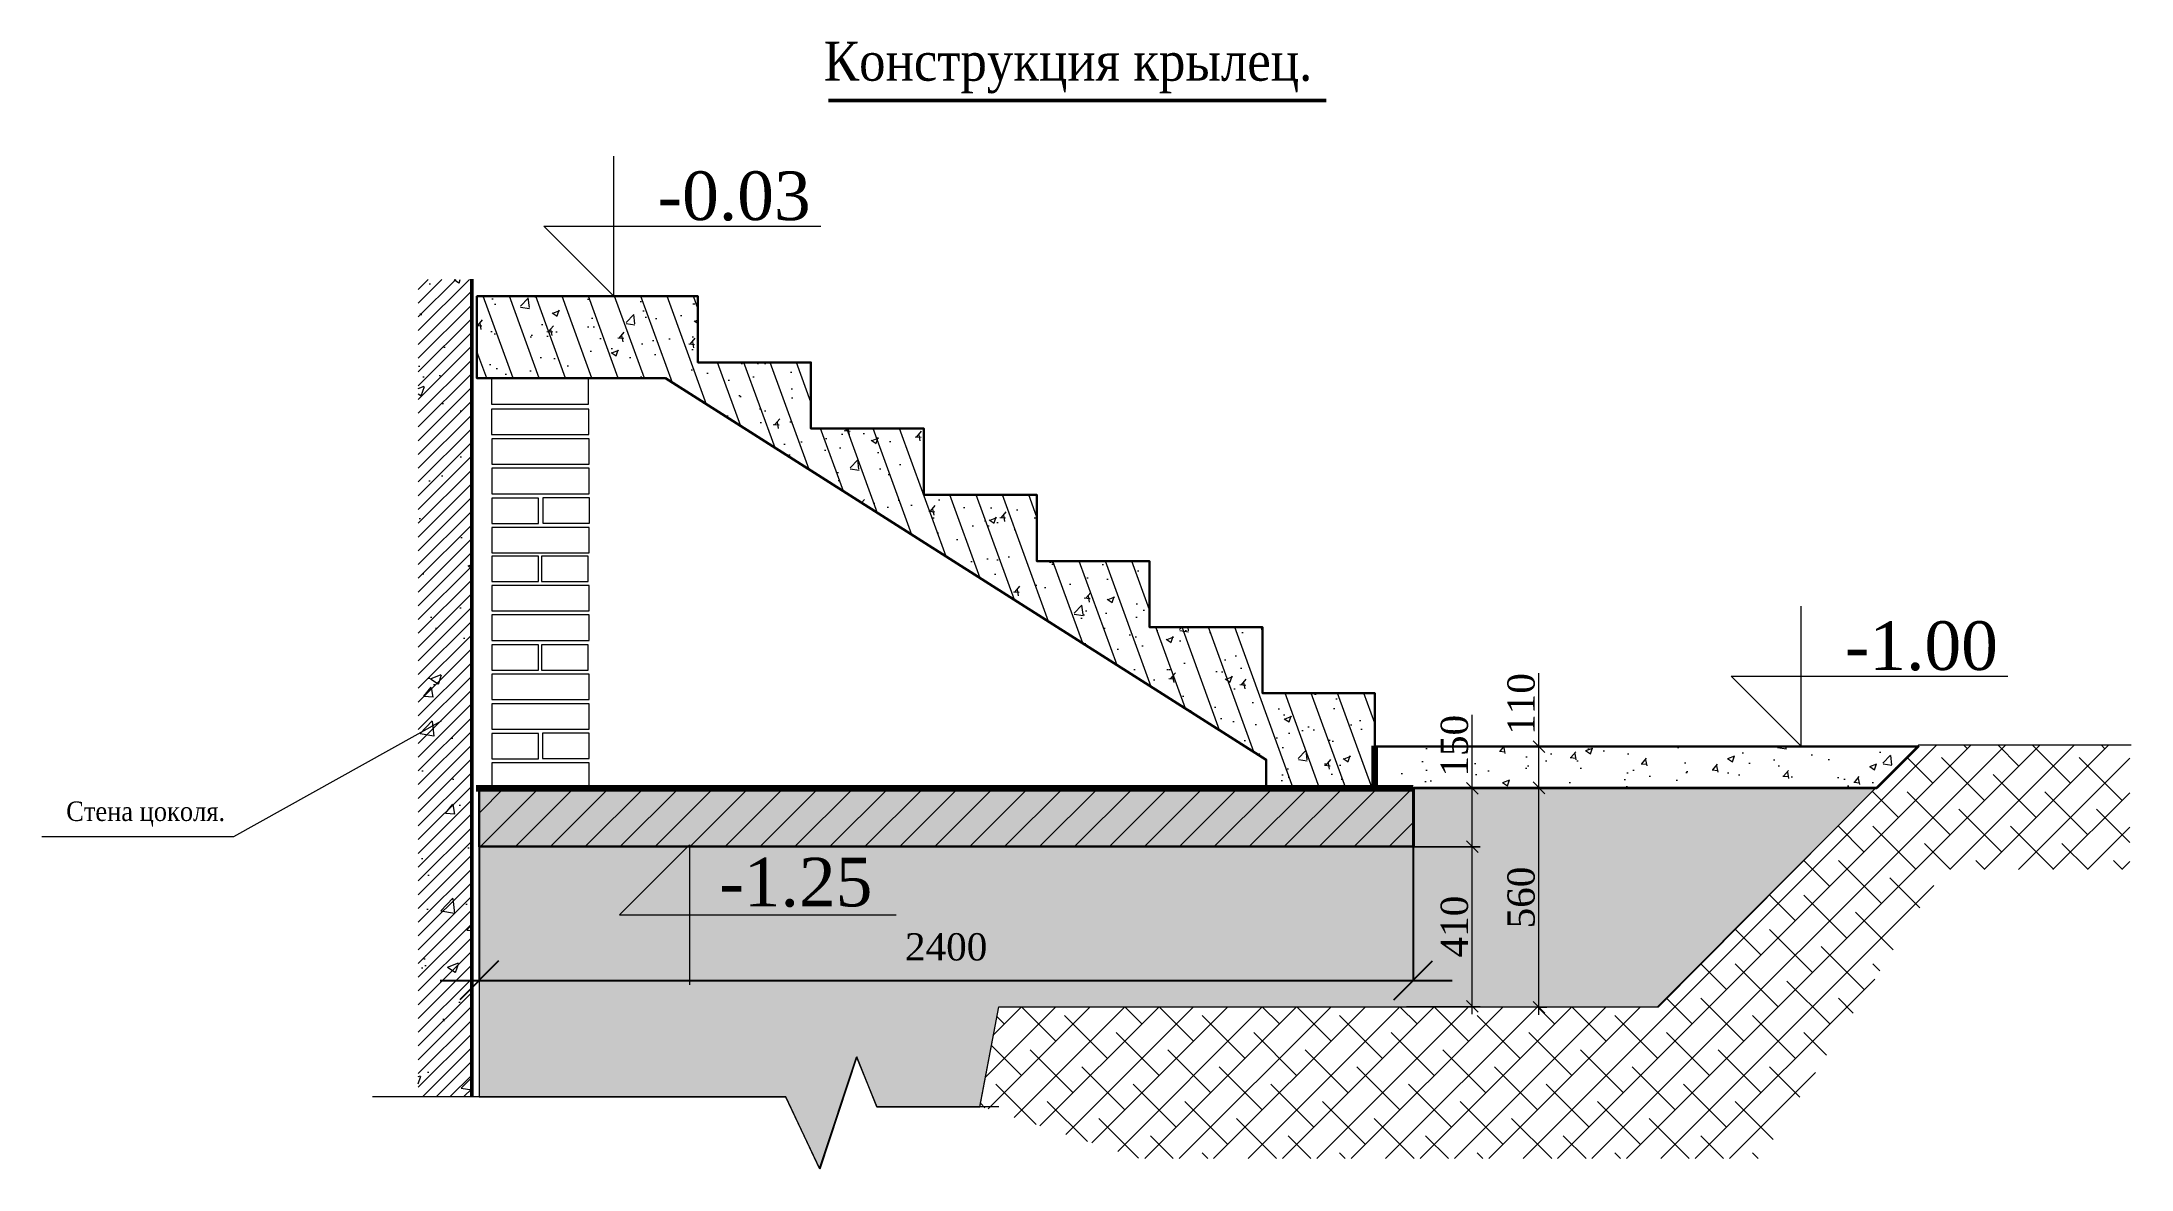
# Model space of a CAD drawing. Extents: x 1526320 to 3332998, y -546296 to 333165.
# Drawn here: x 2230633 to 2236002, y -145597 to -142699 of the extents above; entities that cross this region are included whole.
import ezdxf

# ---------------------------------------------------------------- set-up
doc = ezdxf.new("R2010")
doc.units = 0
doc.header["$LTSCALE"] = 500
doc.header["$MEASUREMENT"] = 0
doc.layers.get('0').update_dxf_attribs({"linetype": 'CONTINUOUS', "lineweight": 0})
doc.layers.add('Для печати', color=250, linetype='CONTINUOUS', lineweight=0)
doc.layers.add('КД. Узлы', color=250, linetype='CONTINUOUS', lineweight=0)
doc.styles.add('DIST', font='TIMES.TTF', dxfattribs={"width": 0.8, "height": 300})
doc.styles.get("Standard").update_dxf_attribs({"font": 'TIMES.TTF', "height": 150})
doc.dimstyles.new('ISO-25', dxfattribs={"dimtxt": 300, "dimasz": 100, "dimexe": 0, "dimexo": 0, "dimgap": 50, "dimtad": 1, "dimdec": 0, "dimrnd": 10, "dimtxsty": 'Standard', "dimblk": 'OBLIQUE', "dimcen": 100, "dimdle": 100, "dimadec": 0, "dimazin": 0, "dimtfac": 1, "dimtdec": 0, "dimtmove": 0, "dimatfit": 3, "dimldrblk": 'OBLIQUE', "dimfxl": 0, "dimarcsym": 0})
doc.dimstyles.new('Для узлов', dxfattribs={"dimtxt": 50, "dimasz": 30, "dimexe": 20, "dimexo": 0, "dimgap": 10, "dimtad": 1, "dimdec": 0, "dimrnd": 10, "dimtxsty": 'Standard', "dimblk": 'OBLIQUE', "dimcen": 30, "dimdle": 20, "dimadec": 0, "dimazin": 2, "dimtfac": 1, "dimtdec": 0, "dimtmove": 0, "dimatfit": 3, "dimldrblk": 'DATUMFILLED', "dimfxl": 0, "dimlwd": 9, "dimlwe": 9, "dimarcsym": 0})

msp = doc.modelspace()

# ---------------------------------------------------------------- texts
at = {"layer": 'Для печати', "color": 250, "linetype": 'Continuous', "lineweight": 15}
for s, p in [('-0.03', (2232215.6, -143157.5)), ('-1.00', (2235266.5, -144313.8)), ('-1.25', (2232374.2, -144921.3))]:
    msp.add_text(s, height=125, dxfattribs=at).set_placement(p)
at = {"layer": 'Для печати', "color": 250, "linetype": 'Continuous', "lineweight": 15, "ltscale": 0.13, "width": 0.9}
msp.add_text('Стена цоколя.', height=50, dxfattribs=at).set_placement((2230695.7, -144701.9))
at = {"layer": 'КД. Узлы', "color": 250, "linetype": 'Continuous', "lineweight": 50, "ltscale": 0.13, "style": 'DIST', "width": 0.9}
msp.add_text('Конструкция крылец.', height=100, dxfattribs=at).set_placement((2232642.6, -142799.3))

# ---------------------------------------------------------------- blocks, each defined once
blk = doc.blocks.new('_Oblique')
at = {"color": 0, "linetype": 'ByBlock', "lineweight": -2}
blk.add_line((-0.5, -0.5), (0.5, 0.5), dxfattribs=at)
blk = doc.blocks.new('*D1579')
at = {"layer": 'Для печати', "color": 0, "linetype": 'Continuous', "lineweight": 9, "ltscale": 0.13}
for p, q in [((2234309, -144618.1), (2234309, -144428.9)), ((2234150, -144618.1), (2234329, -144618.1)), ((2234309, -144787.6), (2234309, -144618.1)), ((2234139.6, -144767.6), (2234329, -144767.6))]:
    blk.add_line(p, q, dxfattribs=at)
at = {"layer": 'Для печати', "color": 0, "linetype": 'Continuous', "lineweight": 9, "ltscale": 0.13, "xscale": 30, "yscale": 30, "zscale": 30}
for p, rotation in [((2234309, -144618.1), 90), ((2234309, -144767.6), 270)]:
    blk.add_blockref('_Oblique', p, dxfattribs=dict(at, rotation=rotation))
at = {"layer": 'Для печати', "color": 0, "linetype": 'Continuous', "lineweight": 5, "ltscale": 0.13, "insert": (2234263.4, -144508.5), "char_height": 70, "attachment_point": 5, "rotation": 90}
blk.add_mtext('150', dxfattribs=at)
blk = doc.blocks.new('_DatumFilled')
at = {"color": 0, "linetype": 'ByBlock', "lineweight": 0}
blk.add_solid([(0, 0.58), (-1, 0), (0, -0.58)], dxfattribs=at)
blk = doc.blocks.new('*D1580')
at = {"layer": 'Для печати', "color": 0, "linetype": 'Continuous', "lineweight": 9, "ltscale": 0.13}
for p, q in [((2234309, -145198.4), (2234309, -144748.3)), ((2234146.9, -144768.3), (2234329, -144768.3)), ((2234139.6, -145178.4), (2234329, -145178.4))]:
    blk.add_line(p, q, dxfattribs=at)
at = {"layer": 'Для печати', "color": 0, "linetype": 'Continuous', "lineweight": 9, "ltscale": 0.13, "xscale": 30, "yscale": 30, "zscale": 30}
for p, rotation in [((2234309, -144768.3), 90), ((2234309, -145178.4), 270)]:
    blk.add_blockref('_Oblique', p, dxfattribs=dict(at, rotation=rotation))
at = {"layer": 'Для печати', "color": 0, "linetype": 'Continuous', "lineweight": 5, "ltscale": 0.13, "insert": (2234263.4, -144973.3), "char_height": 70, "attachment_point": 5, "rotation": 90}
blk.add_mtext('410', dxfattribs=at)
blk = doc.blocks.new('*D1581')
at = {"layer": 'Для печати', "color": 0, "linetype": 'Continuous', "lineweight": 9, "ltscale": 0.13}
for p, q in [((2234480.4, -144510.8), (2234480.4, -144321.6)), ((2234480.4, -144510.8), (2234460.4, -144510.8)), ((2234480.4, -144636.7), (2234480.4, -144510.8)), ((2234480.4, -144616.7), (2234460.4, -144616.7))]:
    blk.add_line(p, q, dxfattribs=at)
at = {"layer": 'Для печати', "color": 0, "linetype": 'Continuous', "lineweight": 9, "ltscale": 0.13, "xscale": 30, "yscale": 30, "zscale": 30}
for p, rotation in [((2234480.4, -144510.8), 90), ((2234480.4, -144616.7), 270)]:
    blk.add_blockref('_Oblique', p, dxfattribs=dict(at, rotation=rotation))
at = {"layer": 'Для печати', "color": 0, "linetype": 'Continuous', "lineweight": 5, "ltscale": 0.13, "insert": (2234434.8, -144401.2), "char_height": 70, "attachment_point": 5, "rotation": 90}
blk.add_mtext('110', dxfattribs=at)
blk = doc.blocks.new('*D1582')
at = {"layer": 'Для печати', "color": 0, "linetype": 'Continuous', "lineweight": 9, "ltscale": 0.13}
for p, q in [((2234480.4, -145200.5), (2234480.4, -144596.7)), ((2234477.3, -144616.7), (2234500.4, -144616.7)), ((2234477.3, -145180.5), (2234500.4, -145180.5))]:
    blk.add_line(p, q, dxfattribs=at)
at = {"layer": 'Для печати', "color": 0, "linetype": 'Continuous', "lineweight": 9, "ltscale": 0.13, "xscale": 30, "yscale": 30, "zscale": 30}
for p, rotation in [((2234480.4, -144616.7), 90), ((2234480.4, -145180.5), 270)]:
    blk.add_blockref('_Oblique', p, dxfattribs=dict(at, rotation=rotation))
at = {"layer": 'Для печати', "color": 0, "linetype": 'Continuous', "lineweight": 5, "ltscale": 0.13, "insert": (2234434.8, -144898.6), "char_height": 70, "attachment_point": 5, "rotation": 90}
blk.add_mtext('560', dxfattribs=at)
blk = doc.blocks.new('*D1583')
at = {"layer": 'Для печати', "color": 0, "linetype": 'Continuous', "lineweight": -2, "ltscale": 0.13}
for p, q in [((2231756.9, -144617.6), (2231756.9, -145111.5)), ((2234157, -144767.9), (2234157, -145111.5)), ((2231656.9, -145111.5), (2234257, -145111.5))]:
    blk.add_line(p, q, dxfattribs=at)
at = {"layer": 'Для печати', "color": 0, "linetype": 'Continuous', "lineweight": -2, "ltscale": 0.13, "xscale": 100, "yscale": 100, "zscale": 100, "rotation": 180}
blk.add_blockref('_Oblique', (2231756.9, -145111.5), dxfattribs=at)
at = {"layer": 'Для печати', "color": 0, "linetype": 'Continuous', "lineweight": -2, "ltscale": 0.13, "xscale": 100, "yscale": 100, "zscale": 100}
blk.add_blockref('_Oblique', (2234157, -145111.5), dxfattribs=at)
at = {"layer": 'Для печати', "color": 0, "linetype": 'Continuous', "lineweight": 5, "ltscale": 0.13, "insert": (2232957, -145025.9), "char_height": 70, "attachment_point": 5}
blk.add_mtext('2400', dxfattribs=at)

# ---------------------------------------------------------------- dimensions: what is measured, and where the dimension line sits
at = {"layer": 'Для печати', "color": 250, "linetype": 'Continuous', "lineweight": 5, "ltscale": 0.13}
for base, p1, p2, angle, picture, middle in [((2234480.4, -144510.8), (2234480.4, -144616.7), (2234480.4, -144510.8), 90, '*D1581', (2234434.8, -144401.2)), ((2234309.0006, -144618.136), (2234139.623, -144767.6444), (2234149.958, -144618.136), 270, '*D1579', (2234263.395, -144508.5145)), ((2234480.4, -144616.7), (2234477.3, -145180.5), (2234477.3, -144616.7), 90, '*D1582', (2234434.8, -144898.6)), ((2234309, -144768.3), (2234139.6, -145178.4), (2234146.9, -144768.3), 270, '*D1580', (2234263.4, -144973.3))]:
    dim = msp.add_linear_dim(base=base, p1=p1, p2=p2, angle=angle, dimstyle='Для узлов', dxfattribs=at)
    dim.commit()
    dim.dimension.update_dxf_attribs({"geometry": picture, "text_midpoint": middle})
at = {"layer": 'Для печати', "color": 250, "linetype": 'Continuous', "lineweight": 5}
dim = msp.add_linear_dim(base=(2234157, -145111.5), p1=(2231756.9, -144617.6), p2=(2234157, -144767.9), dimstyle='ISO-25', dxfattribs=at)
dim.commit()
dim.dimension.update_dxf_attribs({"geometry": '*D1583', "text_midpoint": (2232957, -145025.9)})

# ---------------------------------------------------------------- hatches: boundary and pattern name
at = {"layer": 'Для печати', "linetype": 'Continuous', "lineweight": 0, "ltscale": 0.13}
h = msp.add_hatch(dxfattribs=at)
h.set_pattern_fill('AR-CONC', color=250, scale=40, style=0)
h.set_pattern_definition([(50, (1127986.83, -891486.54), (286.904073, -25.100854), [30, -330]), (355, (1127986.83, -891486.54), (-55.500533, 300.876853), [24, -264]), (100.4514, (1128010.74, -891488.63), (231.40375, 275.775817), [25.496076, -280.456845]), (46.1842, (1127986.83, -891406.54), (426.89642, -66.20761), [45, -495]), (96.6356, (1128022.4, -891412.05), (373.86508, 389.64715), [38.24412, -420.6852]), (351.1842, (1127986.83, -891406.54), (373.86478, 389.64744), [36, -396]), (21, (1128026.83, -891426.54), (238.76282, -161.047556), [30, -330]), (326, (1128026.83, -891426.54), (97.32613, 290.06002), [24, -264]), (71.4514, (1128046.73, -891439.96), (336.08905, 129.0122), [25.496076, -280.456845]), (37.5, (1127986.83, -891486.54), (4.863942, 133.1575415), [0, -260.8, 0, -268, 0, -265]), (7.5, (1127986.83, -891486.54), (105.227815, 157.764685), [0, -152.8, 0, -254.8, 0, -101]), (327.5, (1127897.63, -891486.54), (213.5289745, -9.021949), [0, -100, 0, -312, 0, -414]), (317.5, (1127857.63, -891486.54), (233.274468, 40.041993), [0, -130, 0, -207.2, 0, -294])])
h.paths.add_polyline_path([(2231737.8, -143310), (2231600.3, -143310), (2231600.3, -145410.1), (2231737.8, -145410.1)])
h = msp.add_hatch(dxfattribs=at)
h.set_pattern_fill('ANSI31', color=250, scale=200, style=0)
h.set_pattern_definition([(45, (1127986.832, -891486.536), (-17.67766953, 17.67766953), [])])
h.paths.add_polyline_path([(2231737.8, -143310), (2231600.3, -143310), (2231600.3, -145410.1), (2231737.8, -145410.1)])
at = {"layer": 'Для печати', "linetype": 'Continuous', "lineweight": 0}
h = msp.add_hatch(dxfattribs=at)
h.set_pattern_fill('ANSI31', color=250, scale=20, angle=65, style=0)
h.set_pattern_definition([(110, (878119.75, -36655.15), (-59.6704814, -21.718279), [])])
edge = h.paths.add_edge_path()
edge.add_line((2234058.5, -144617.3), (2234058.8, -144373.4))
edge.add_line((2234058.8, -144373.4), (2233770, -144373.4))
edge.add_line((2233770, -144373.4), (2233770, -144204))
edge.add_line((2233770, -144204), (2233479.7, -144204))
edge.add_line((2233479.7, -144204), (2233479.7, -144034.5))
edge.add_line((2233479.7, -144034.5), (2233190, -144034.5))
edge.add_line((2233190, -144034.5), (2233190, -143863.7))
edge.add_line((2233190, -143863.7), (2232899.7, -143863.7))
edge.add_line((2232899.7, -143863.7), (2232899.7, -143693.6))
edge.add_line((2232899.7, -143693.6), (2232609.4, -143693.6))
edge.add_line((2232609.4, -143693.6), (2232609.4, -143523.4))
edge.add_line((2232609.4, -143523.4), (2232319.2, -143523.4))
edge.add_line((2232319.2, -143523.4), (2232319.2, -143353.4))
edge.add_line((2232319.2, -143353.4), (2231751.3, -143353.4))
edge.add_line((2231751.3, -143353.4), (2231751.3, -143564.2))
edge.add_line((2231751.3, -143564.2), (2232235.5, -143564.2))
edge.add_line((2232235.5, -143564.2), (2233779.4, -144544.5))
edge.add_line((2233779.4, -144544.5), (2233779.4, -144617.5))
edge.add_line((2233779.4, -144617.5), (2234058.5, -144617.5))
h = msp.add_hatch(dxfattribs=at)
h.set_pattern_fill('AR-CONC', color=250, style=0)
h.set_pattern_definition([(50, (878119.75, -36655.15), (182.184669, -15.939086), [19.05, -209.55]), (355, (878119.75, -36655.15), (-35.242826, 191.056643), [15.24, -167.64]), (100.451, (878134.93, -36656.48), (146.942502, 175.116688), [16.19, -178.09]), (46.1842, (878119.75, -36604.35), (271.07904, -42.042328), [28.575, -314.325]), (96.6356, (878142.34, -36607.86), (237.404234, 247.425556), [24.285, -267.135]), (351.184, (878119.75, -36604.35), (237.404606, 247.42512), [22.86, -251.46]), (21, (878145.15, -36617.05), (151.61488, -102.265519), [19.05, -209.55]), (326, (878145.15, -36617.05), (61.802028, 184.187966), [15.24, -167.64]), (71.4514, (878157.79, -36625.57), (213.41649, 81.922858), [16.19, -178.09]), (37.5, (878119.75, -36655.15), (3.0886033, 84.555039), [0, -165.608, 0, -170.18, 0, -168.275]), (7.5, (878119.75, -36655.15), (66.8196625, 100.180575), [0, -97.028, 0, -161.798, 0, -64.135]), (327.5, (878063.11, -36655.15), (135.590595, -5.728744), [0, -63.5, 0, -198.12, 0, -262.89]), (317.5, (878037.71, -36655.15), (148.129181, 25.426491), [0, -82.55, 0, -131.572, 0, -186.69])])
edge = h.paths.add_edge_path()
edge.add_line((2234058.5, -144617.3), (2234058.8, -144373.4))
edge.add_line((2234058.8, -144373.4), (2233770, -144373.4))
edge.add_line((2233770, -144373.4), (2233770, -144204))
edge.add_line((2233770, -144204), (2233479.7, -144204))
edge.add_line((2233479.7, -144204), (2233479.7, -144034.5))
edge.add_line((2233479.7, -144034.5), (2233190, -144034.5))
edge.add_line((2233190, -144034.5), (2233190, -143863.7))
edge.add_line((2233190, -143863.7), (2232899.7, -143863.7))
edge.add_line((2232899.7, -143863.7), (2232899.7, -143693.6))
edge.add_line((2232899.7, -143693.6), (2232609.4, -143693.6))
edge.add_line((2232609.4, -143693.6), (2232609.4, -143523.4))
edge.add_line((2232609.4, -143523.4), (2232319.2, -143523.4))
edge.add_line((2232319.2, -143523.4), (2232319.2, -143353.4))
edge.add_line((2232319.2, -143353.4), (2231751.3, -143353.4))
edge.add_line((2231751.3, -143353.4), (2231751.3, -143564.2))
edge.add_line((2231751.3, -143564.2), (2232235.5, -143564.2))
edge.add_line((2232235.5, -143564.2), (2233779.4, -144544.5))
edge.add_line((2233779.4, -144544.5), (2233779.4, -144617.5))
edge.add_line((2233779.4, -144617.5), (2234058.5, -144617.5))
at = {"layer": 'Для печати', "linetype": 'Continuous', "lineweight": 0, "ltscale": 0.13}
h = msp.add_hatch(dxfattribs=at)
h.set_pattern_fill('ANSI38', color=250, scale=500, style=0)
h.set_pattern_definition([(45, (1127986.83, -891486.536), (-44.1941738, 44.1941738), []), (135, (1127986.83, -891486.536), (-132.5825215, 44.1941738), [156.25, -93.75])])
edge = h.paths.add_edge_path()
edge.add_line((2235998.9, -144508.9), (2235998.9, -144826.9))
edge.add_line((2235998.9, -144826.9), (2235521, -144826.9))
edge.add_line((2235521, -144826.9), (2235051.5, -145569.6))
edge.add_line((2235051.5, -145569.6), (2233454.5, -145569.6))
edge.add_line((2233454.5, -145569.6), (2233044, -145435))
edge.add_line((2233043.2, -145437.1), (2233092.4, -145179.5))
edge.add_line((2233092.4, -145179.5), (2234785.4, -145179.5))
edge.add_line((2234785.4, -145179.5), (2235456.6, -144506.5))
edge.add_line((2235456.6, -144506.5), (2236002.3, -144506.5))
at = {"layer": 'Для печати', "linetype": 'Continuous', "lineweight": 0}
h = msp.add_hatch(dxfattribs=at)
h.set_pattern_fill('AR-CONC', color=250, style=0)
h.set_pattern_definition([(50, (1577868.13, -217727.21), (182.18467, -15.939086), [19.05, -209.55]), (355, (1577868.13, -217727.21), (-35.242826, 191.056643), [15.24, -167.64]), (100.451, (1577883.31, -217728.54), (146.9425, 175.11669), [16.19, -178.09]), (46.1842, (1577868.13, -217676.41), (271.07904, -42.04233), [28.575, -314.325]), (96.6356, (1577890.72, -217679.91), (237.40423, 247.42556), [24.285, -267.135]), (351.184, (1577868.13, -217676.4), (237.4046, 247.42512), [22.86, -251.46]), (21, (1577893.53, -217689.11), (151.61488, -102.26552), [19.05, -209.55]), (326, (1577893.53, -217689.11), (61.80203, 184.187966), [15.24, -167.64]), (71.4514, (1577906.17, -217697.63), (213.41649, 81.92286), [16.19, -178.09]), (37.5, (1577868.13, -217727.21), (3.088603, 84.555039), [0, -165.608, 0, -170.18, 0, -168.275]), (7.5, (1577868.13, -217727.21), (66.819663, 100.180575), [0, -97.028, 0, -161.798, 0, -64.135]), (327.5, (1577811.49, -217727.21), (135.590595, -5.728744), [0, -63.5, 0, -198.12, 0, -262.89]), (317.5, (1577786.09, -217727.21), (148.129181, 25.42649), [0, -82.55, 0, -131.572, 0, -186.69])])
h.paths.add_polyline_path([(2235348.7, -144617.5), (2234058.3, -144617.5), (2234058.3, -144510.5), (2235456, -144510.5)])
h = msp.add_hatch(dxfattribs=at)
h.set_pattern_fill('AR-CONC', color=250, scale=0.5, style=0)
h.set_pattern_definition([(50, (1577868.13, -217727.21), (91.0923345, -7.969543), [9.525, -104.775]), (355, (1577868.13, -217727.21), (-17.621413, 95.528321), [7.62, -83.82]), (100.451, (1577875.72, -217727.876), (73.471251, 87.558344), [8.095, -89.045]), (46.1842, (1577868.13, -217701.81), (135.53952, -21.021164), [14.2875, -157.1625]), (96.6356, (1577879.43, -217703.56), (118.702117, 123.712778), [12.1425, -133.5675]), (351.184, (1577868.13, -217701.81), (118.702303, 123.71256), [11.43, -125.73]), (21, (1577880.83, -217708.16), (75.80744, -51.132759), [9.525, -104.775]), (326, (1577880.83, -217708.16), (30.901014, 92.093983), [7.62, -83.82]), (71.4514, (1577887.15, -217712.42), (106.708245, 40.961429), [8.095, -89.045]), (37.5, (1577868.13, -217727.21), (1.5443016, 42.2775194), [0, -82.804, 0, -85.09, 0, -84.1375]), (7.5, (1577868.13, -217727.21), (33.4098313, 50.0902874), [0, -48.514, 0, -80.899, 0, -32.0675]), (327.5, (1577839.81, -217727.21), (67.7952976, -2.864372), [0, -31.75, 0, -99.06, 0, -131.445]), (317.5, (1577827.11, -217727.21), (74.0645907, 12.7132455), [0, -41.275, 0, -65.786, 0, -93.345])])
h.paths.add_polyline_path([(2234157, -144617.6), (2231756.9, -144617.6), (2231756.7, -144767.9), (2234157, -144767.9)])
h = msp.add_hatch(dxfattribs=at)
h.set_pattern_fill('ANSI31', color=250, scale=20, style=0)
h.set_pattern_definition([(45, (1577868.13, -217727.21), (-44.9012806, 44.9012806), [])])
h.paths.add_polyline_path([(2234157, -144617.6), (2231756.9, -144617.6), (2231756.7, -144767.9), (2234157, -144767.9)])
at = {"layer": 'Для печати', "linetype": 'Continuous', "lineweight": 0, "ltscale": 0.13}
h = msp.add_hatch(dxfattribs=at)
h.set_pattern_fill('AR-SAND', color=250, scale=40, style=0)
h.set_pattern_definition([(37.5, (1127986.83, -891486.536), (-2.5197343, 77.0729508), [0, -60.8, 0, -68, 0, -65]), (7.5, (1127986.83, -891486.54), (70.791068, 112.885843), [0, -32.8, 0, -54.8, 0, -21]), (327.5, (1127937.63, -891486.536), (124.5656745, 0.226362), [0, -20, 0, -72, 0, -94]), (317.5, (1127937.63, -891486.54), (120.245064, 35.107023), [0, -10, 0, -47.2, 0, -54])])
edge = h.paths.add_edge_path()
edge.add_line((2231757.3, -144767.9), (2231757.3, -145410.6))
edge.add_line((2231757.3, -145410.6), (2232544.3, -145410.6))
edge.add_line((2232544.3, -145410.6), (2232631.9, -145594.9))
edge.add_line((2232631.9, -145594.9), (2232727, -145308.9))
edge.add_line((2232727, -145308.9), (2232778.6, -145436.2))
edge.add_line((2232778.6, -145436.2), (2233043.7, -145436.2))
edge.add_line((2233043.7, -145436.2), (2233092.7, -145179.4))
edge.add_line((2233092.7, -145179.4), (2234787.5, -145179.4))
edge.add_line((2234787.5, -145179.4), (2235346.7, -144615.6))
edge.add_line((2235346.7, -144615.6), (2234159.3, -144615.6))
edge.add_line((2234159.3, -144615.6), (2234159.3, -144767))
edge.add_line((2234159.3, -144767), (2231757, -144767.9))

# ---------------------------------------------------------------- linework, layer by layer
at = {"layer": 'Для печати', "color": 250, "linetype": 'Continuous', "lineweight": 15}
for p, q in [((2232103.3, -143353.2), (2232103.3, -142993.2)), ((2232103.3, -143353.2), (2231923.3, -143173.2)), ((2231923.3, -143173.2), (2232634.5, -143173.2)), ((2235154.3, -144509.5), (2235154.3, -144149.5)), ((2234974.3, -144329.5), (2235685.4, -144329.5)), ((2235154.3, -144509.5), (2234974.3, -144329.5)), ((2232297.7, -144762.8), (2232117.7, -144942.8)), ((2232297.7, -144762.8), (2232297.7, -145122.8)), ((2232117.7, -144942.8), (2232828.9, -144942.8))]:
    msp.add_line(p, q, dxfattribs=at)
at = {"layer": 'Для печати', "color": 250, "linetype": 'Continuous', "lineweight": 50, "ltscale": 0.13}
msp.add_line((2231738, -143309.2), (2231738, -145412), dxfattribs=at)
at = {"layer": 'Для печати', "color": 250, "linetype": 'Continuous', "lineweight": 100}
msp.add_line((2231749.4, -144617.5), (2234157, -144617.5), dxfattribs=at)
at = {"layer": 'Для печати', "color": 250, "linetype": 'Continuous', "lineweight": 30}
msp.add_lwpolyline([(2234058.5, -144617.3), (2234058.8, -144373.4), (2233770, -144373.4), (2233770, -144204), (2233479.7, -144204), (2233479.7, -144034.5), (2233190, -144034.5), (2233190, -143863.7), (2232899.7, -143863.7), (2232899.7, -143693.6), (2232609.4, -143693.6), (2232609.4, -143523.4), (2232319.2, -143523.4), (2232319.2, -143353.4), (2231751.3, -143353.4), (2231751.3, -143564.2), (2232235.5, -143564.2), (2233779.4, -144544.5), (2233779.4, -144617.5), (2234058.5, -144617.5)], dxfattribs=at)
at = {"layer": 'Для печати', "color": 250, "linetype": 'Continuous', "lineweight": 15}
for points in [[(2232038.2, -143565.6), (2231788.4, -143565.6), (2231788.4, -143630.7), (2232038.2, -143630.7)], [(2232038.7, -143643.2), (2231788.9, -143643.2), (2231788.9, -143708.3), (2232038.7, -143708.3)], [(2232039.6, -143719.7), (2231789.8, -143719.7), (2231789.8, -143784.9), (2232039.6, -143784.9)], [(2232039.4, -143795.5), (2231789.6, -143795.5), (2231789.6, -143860.7), (2232039.4, -143860.7)], [(2231909.8, -143871.9), (2231789.7, -143871.9), (2231789.7, -143937), (2231909.8, -143937)], [(2232040.2, -143871.6), (2231920.1, -143871.6), (2231920.1, -143936.7), (2232040.2, -143936.8)], [(2232039.5, -143947.6), (2231789.7, -143947.6), (2231789.7, -144012.7), (2232039.5, -144012.7)], [(2231909.8, -144021.2), (2231789.7, -144021.2), (2231789.7, -144086.3), (2231909.8, -144086.3)], [(2232037.3, -144021.3), (2231917.2, -144021.3), (2231917.2, -144086.4), (2232037.3, -144086.4)], [(2232039.5, -144096.9), (2231789.7, -144096.9), (2231789.7, -144162), (2232039.5, -144162)], [(2232039.3, -144172.5), (2231789.5, -144172.5), (2231789.5, -144237.7), (2232039.3, -144237.7)], [(2231909.7, -144248.9), (2231789.6, -144248.9), (2231789.6, -144314), (2231909.7, -144314)], [(2232037.2, -144249), (2231917.1, -144249), (2231917.1, -144314.1), (2232037.2, -144314.1)], [(2232039.4, -144324.6), (2231789.6, -144324.6), (2231789.6, -144389.7), (2232039.4, -144389.7)], [(2232039.2, -144400.4), (2231789.4, -144400.4), (2231789.4, -144465.5), (2232039.2, -144465.5)], [(2231909.6, -144476.8), (2231789.5, -144476.8), (2231789.5, -144541.9), (2231909.6, -144541.9)], [(2232040, -144476.5), (2231919.9, -144476.5), (2231919.9, -144541.6), (2232040, -144541.6)], [(2232039.3, -144552.5), (2231789.5, -144552.5), (2231789.5, -144617.6), (2232039.3, -144617.6)]]:
    msp.add_lwpolyline(points, close=True, dxfattribs=at)
at = {"layer": 'Для печати', "color": 250, "linetype": 'Continuous', "lineweight": 15, "ltscale": 0.13}
for points in [[(2231658.9, -144445.6), (2231125.8, -144742.6), (2230632.9, -144742.6)], [(2233043.2, -145437.1), (2233092.4, -145179.5), (2234785.4, -145179.5), (2235456.6, -144506.5), (2236002.3, -144506.5)], [(2231757.3, -144767.9), (2231757.3, -145410.6), (2232544.3, -145410.6), (2232631.9, -145594.9), (2232727, -145308.9), (2232778.6, -145436.2), (2233043.7, -145436.2), (2233092.7, -145179.4), (2234787.5, -145179.4), (2235346.7, -144615.6), (2234159.3, -144615.6), (2234159.3, -144767), (2231757, -144767.9)]]:
    msp.add_lwpolyline(points, dxfattribs=at)
at = {"layer": 'Для печати', "color": 250, "linetype": 'Continuous', "lineweight": 30}
for points in [[(2235348.7, -144617.5), (2234058.3, -144617.5), (2234058.3, -144510.5), (2235456, -144510.5)], [(2234157, -144617.6), (2231756.9, -144617.6), (2231756.7, -144767.9), (2234157, -144767.9)]]:
    msp.add_lwpolyline(points, close=True, dxfattribs=at)
at = {"layer": 'Для печати', "color": 250, "linetype": 'Continuous', "lineweight": 100}
msp.add_lwpolyline([(2234058.6, -144617.4), (2234058.6, -144617.4), (2234058.6, -144509.1)], dxfattribs=at)
at = {"layer": 'Для печати', "color": 250, "linetype": 'Continuous', "lineweight": 0, "ltscale": 0.13}
msp.add_lwpolyline([(2233092.6, -145436.5), (2232778.7, -145436.5), (2232727.1, -145308.2), (2232632.2, -145596.9), (2232544.9, -145411), (2231482.7, -145411)], dxfattribs=at)
at = {"layer": 'КД. Узлы', "color": 250, "linetype": 'Continuous', "lineweight": 50, "ltscale": 0.13}
msp.add_line((2232654.9, -142850.3), (2233933.4, -142850.3), dxfattribs=at)

msp.set_redraw_order([(e.dxf.handle, doc.entitydb.next_handle()) for e in msp.query("TEXT MTEXT ATTDEF DIMENSION ARC_DIMENSION")])  # texts and dimensions are drawn at this point

doc.saveas('drawing.dxf')
